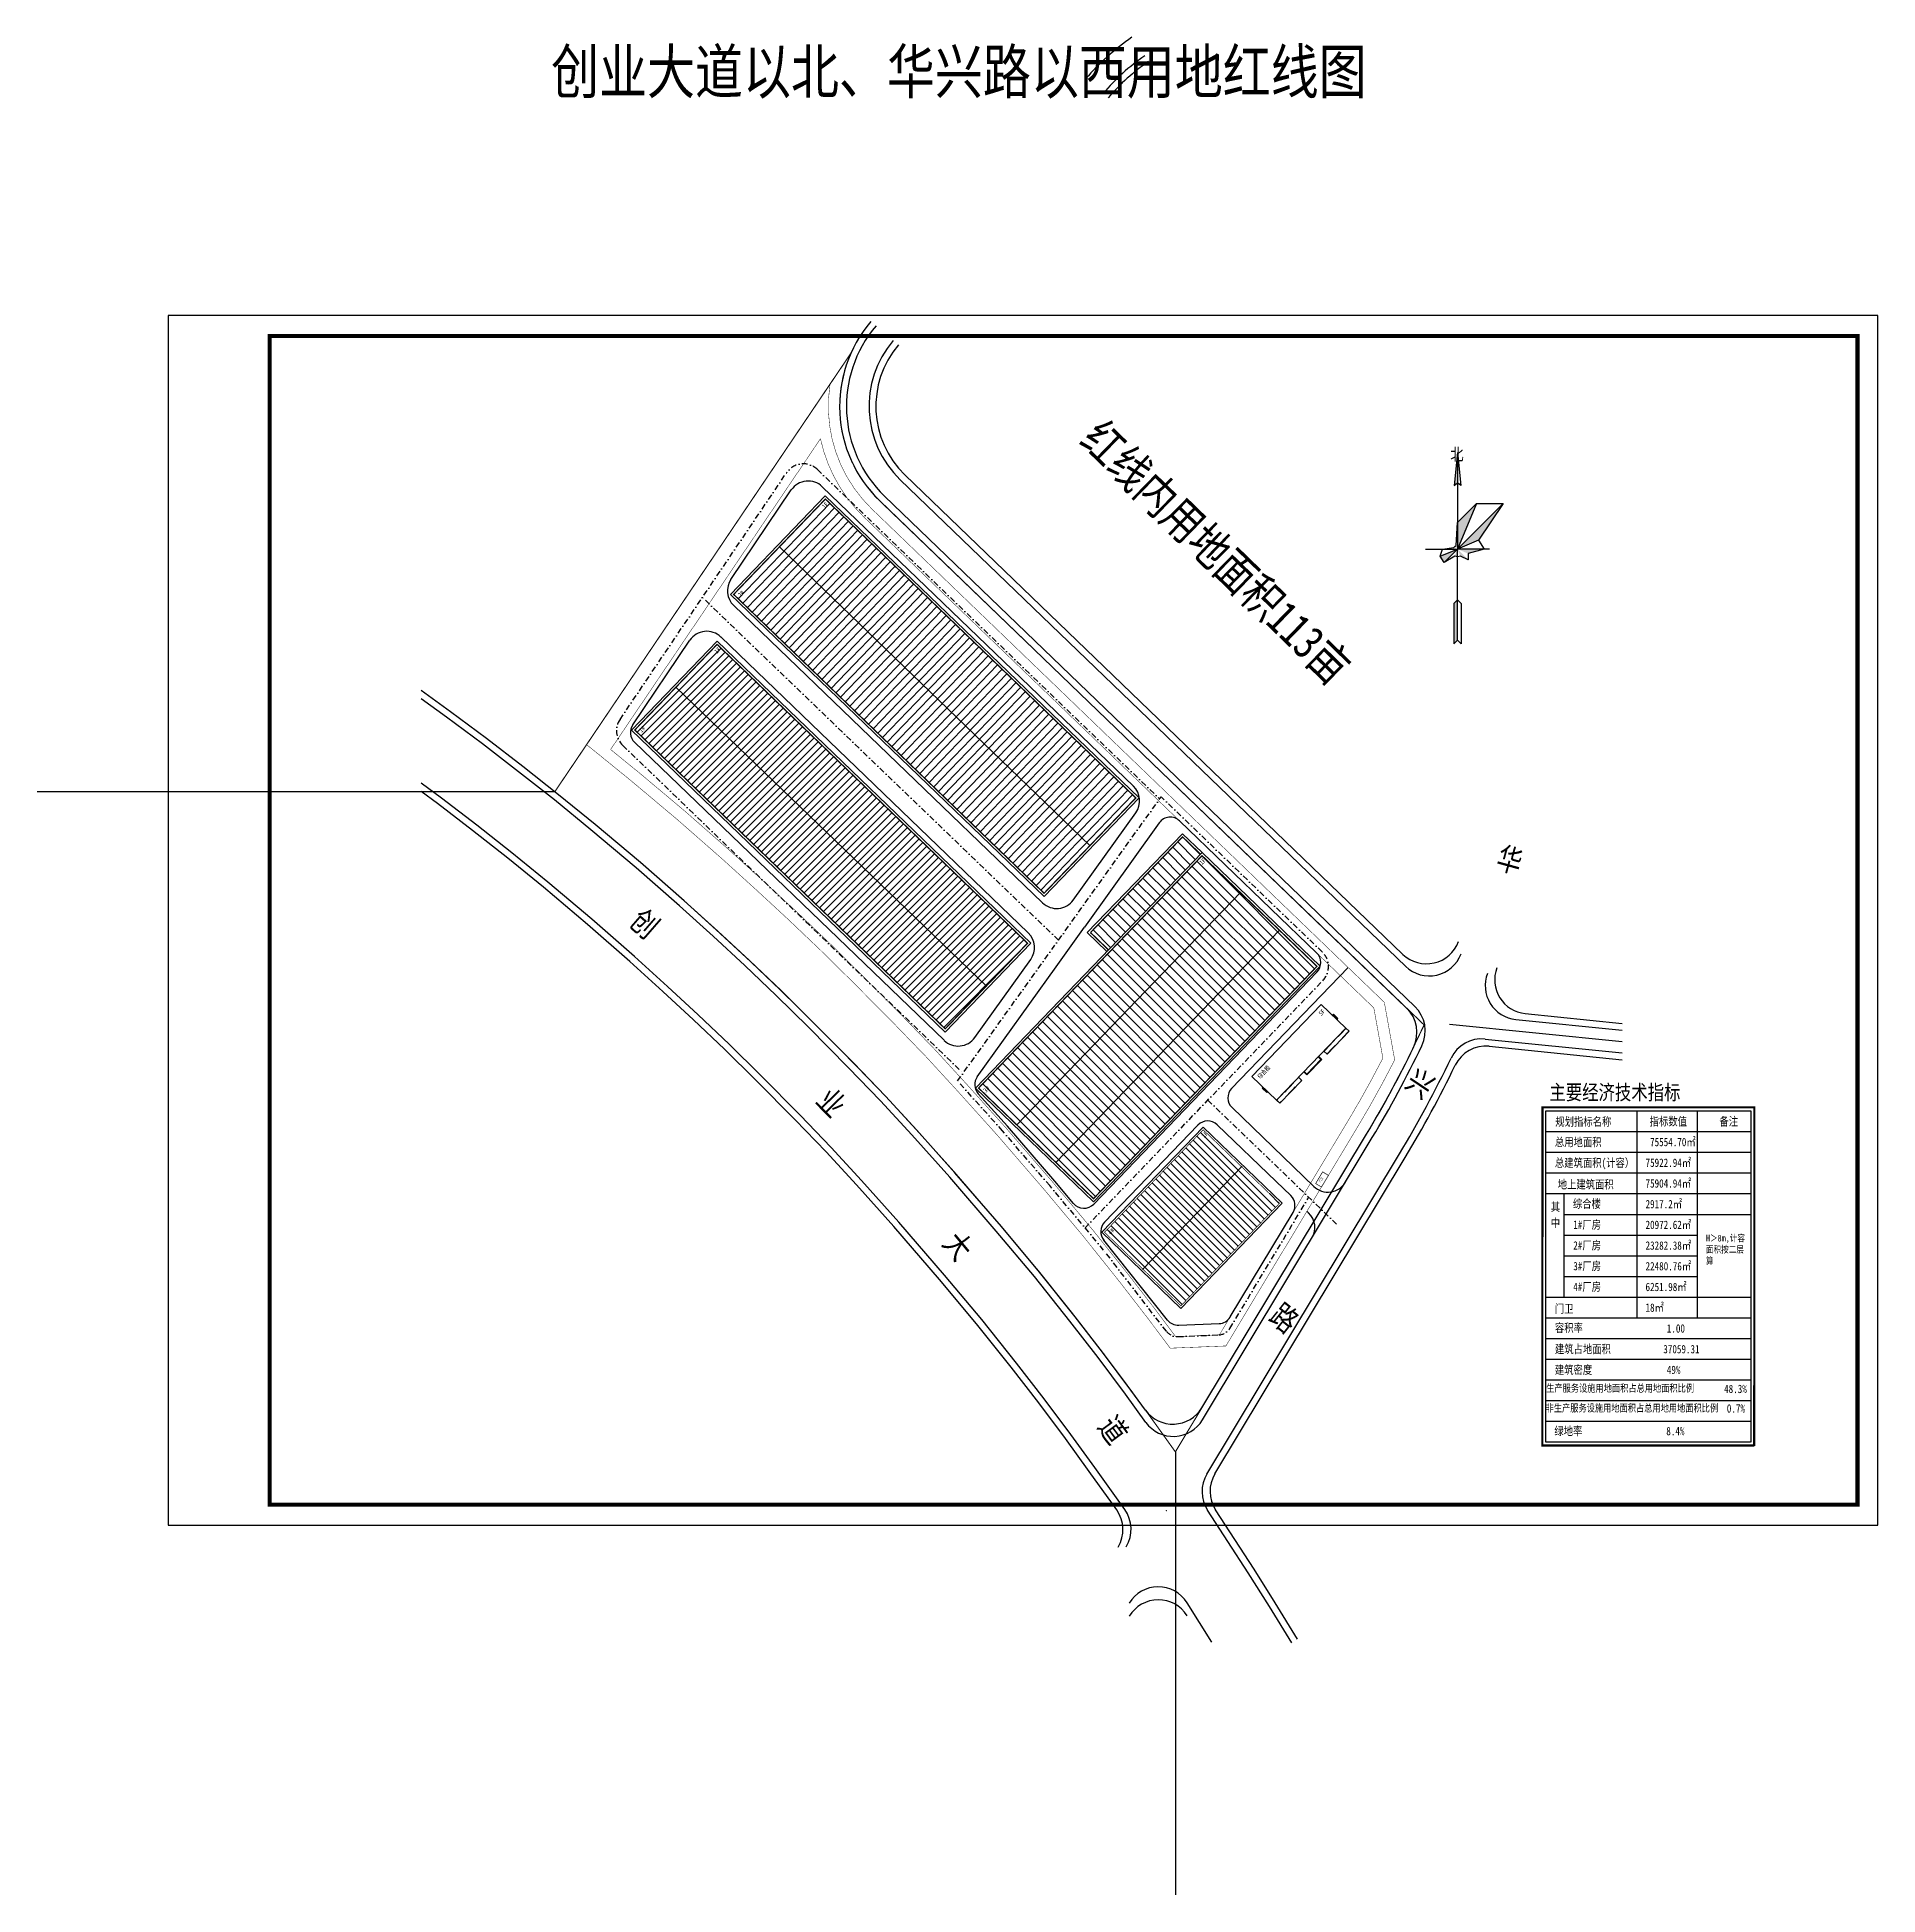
# Model space of a CAD drawing. Header units: inches. Extents: x -5 to 590600, y -6 to 3136597.
# Drawn here: x 585912 to 586726, y 3135776 to 3136597 of the extents above; entities that cross this region are included whole.
import ezdxf

# ---------------------------------------------------------------- set-up
doc = ezdxf.new("R2010")
doc.units = ezdxf.units.IN
doc.header["$LTSCALE"] = 1000
doc.header["$MEASUREMENT"] = 0
for name, pattern in [('DASHDOT', [25.4, 12.7, -6.35, 0, -6.35]), ('DASHDOT2', [0.5, 0.25, -0.125, 0, -0.125]), ('DASHED', [0.75, 0.5, -0.25]), ('DOT', [0.14, 0.07, -0.07])]:
    doc.linetypes.add(name, pattern=pattern)
for name, color, linetype in [('PUB_TITLE', 4, 'Continuous'), ('RD-中线', 1, 'DASHDOT'), ('RD-红线', 7, 'Continuous'), ('ROAD', 193, 'Continuous'), ('w-文字', 7, 'Continuous'), ('WALL', 2, 'Continuous'), ('台阶', 11, 'Continuous'), ('步道', 151, 'Continuous'), ('用地红线', 1, 'Continuous'), ('风玫瑰', 7, 'Continuous')]:
    doc.layers.add(name, color=color, linetype=linetype)
doc.layers.add('SX-SJLSD', color=11, linetype='Continuous', lineweight=0)
doc.styles.add('DIM_FONT', font='SIMPLEX.shx', dxfattribs={"width": 0.8})
doc.styles.add('DIMHT', font='SimSun.ttf', dxfattribs={"width": 0.8})
doc.styles.add('DIMST', font='SimSun.ttf', dxfattribs={"width": 0.8})
doc.styles.add('HZ', font='rs.shx', dxfattribs={"width": 0.8, "bigfont": 'hztxt.shx'})
doc.styles.add('黑体', font='simhei_0.ttf')
pattern_1 = [(135, (0, 0), (-2.2450640303, -2.2450640303), [])]

msp = doc.modelspace()

# ---------------------------------------------------------------- texts
at = {"style": '黑体', "width": 0.8}
for s, height, p in [('主要经济技术指标', 6.636, (586580.74, 3136127.06)), ('规划指标名称', 3.687, (586583.35, 3136115.54)), ('指标数值', 3.687, (586625.06, 3136115.65)), ('备注', 3.687, (586655.92, 3136115.65)), ('总用地面积', 3.687, (586583.17, 3136106.51)), (' 75554.70㎡', 3.687, (586623.24, 3136106.56)), ('总建筑面积(计容）', 3.687, (586583.17, 3136097.36)), ('75922.94㎡', 3.687, (586623.24, 3136097.42)), ('地上建筑面积', 3.687, (586584.4, 3136087.83)), ('75904.94㎡', 3.687, (586623.24, 3136088.27)), ('其', 3.69, (586581.34, 3136077.88)), ('综合楼', 3.687, (586591.12, 3136079.26)), ('2917.2㎡', 3.687, (586623.24, 3136079.12)), ('中', 3.69, (586581.34, 3136070.8)), ('1#厂房', 3.687, (586591.29, 3136070.02)), ('20972.62㎡', 3.687, (586623.24, 3136069.97)), ('2#厂房', 3.687, (586591.29, 3136060.87)), ('23282.38㎡', 3.687, (586623.24, 3136060.82)), ('3#厂房', 3.687, (586591.29, 3136051.72)), ('22480.76㎡', 3.687, (586623.24, 3136051.68)), ('4#厂房', 3.687, (586591.29, 3136042.57)), ('6251.98㎡', 3.687, (586623.24, 3136042.53)), ('门卫', 3.687, (586583.17, 3136032.88)), ('18㎡', 3.687, (586623.23, 3136033.38)), ('容积率', 3.687, (586583.17, 3136024.43)), ('1.00', 3.687, (586632.65, 3136024.17)), ('建筑占地面积', 3.687, (586583.17, 3136015.03)), ('37059.31', 3.687, (586631.09, 3136015.03)), ('建筑密度', 3.687, (586583.12, 3136005.88)), ('49%%%', 3.687, (586632.66, 3136005.88)), ('生产服务设施用地面积占总用地面积比例', 3.2442, (586579.31, 3135998)), ('48.3%%%', 3.687, (586657.99, 3135997.46)), ('非生产服务设施用地面积占总用地用地面积比例', 3.2442, (586579.06, 3135989.22)), ('0.7%%%', 3.687, (586659.19, 3135988.82)), ('绿地率', 3.687, (586582.93, 3135978.81)), ('8.4%%%', 3.687, (586632.42, 3135978.81))]:
    msp.add_text(s, height=height, rotation=359.99014, dxfattribs=at).set_placement(p)
at = {"linetype": 'Continuous', "insert": (586139.34, 3136591.23, 112.8), "char_height": 19.44, "width": 549.7426, "attachment_point": 1, "style": 'HZ'}
msp.add_mtext('{\\fSimSun|b0|i0|c134|p2;创业大道以北、华兴路以西用地红线图}', dxfattribs=at)
at = {"linetype": 'Continuous', "insert": (586382.95, 3136428.62), "char_height": 15, "width": 547.5734, "attachment_point": 1, "rotation": 315.79518, "style": 'HZ'}
msp.add_mtext('{\\fSimSun|b0|i0|c134|p2;红线内用地面积113亩}', dxfattribs=at)
at = {"color": 0, "linetype": 'Continuous', "attachment_point": 1, "style": 'DIMST'}
for s, insert, char_height, width, rotation in [('{\\C1;1F}', (586258.87, 3136389.55), 2, 19.0651, 46.10097), ('{\\C1;2#}', (586221.64, 3136350.52), 2, 19.0651, 46.10097), ('{\\C1;1F}', (586211.28, 3136325.51), 2, 19.0651, 46.10097), ('{\\C1;1#}', (586177.92, 3136290.61), 2, 19.0651, 46.10097), ('{\\C1;1F}', (586425.73, 3136232.15), 2, 19.0651, 46.10097), ('{\\C1;5F}', (586478.47, 3136165.47), 2, 19.0651, 46.10097), ('{\\C1;综合楼}', (586451.4, 3136137.6), 2, 19.0651, 46.10097), ('{\\C1;3#}', (586330.19, 3136131.52), 2, 19.0651, 46.10097), ('{\\C1;1F}', (586426.72, 3136111.4), 2, 19.0651, 46.10097), ('{\\C1;门卫}', (586478.75, 3136091.02), 1, 9.5325, 58.96463), ('{\\C1;4#}', (586385.38, 3136068.66), 2, 19.0651, 46.10097)]:
    msp.add_mtext(s, dxfattribs=dict(at, insert=insert, char_height=char_height, width=width, rotation=rotation))
at = {"color": 0, "linetype": 'Continuous', "insert": (586649.95, 3136067.44), "char_height": 3, "width": 17.8151, "attachment_point": 1, "style": 'DIMST'}
msp.add_mtext('H＞8m,计容面积按二层算', dxfattribs=at)
at = {"layer": 'w-文字', "style": 'DIMHT', "width": 0.8}
for s, rotation, p in [('华', 344.5858, (586556.62, 3136229.7)), ('创', 319.0082, (586173.33, 3136204.8)), ('兴', 326.18746, (586516.31, 3136133.11)), ('业', 314.38784, (586255.87, 3136126.25)), ('大', 309.61705, (586311.98, 3136063.5, 49.29)), ('路', 321.36402, (586456.15, 3136030.1)), ('道', 306.51467, (586380.62, 3135982.62))]:
    msp.add_text(s, height=10, rotation=rotation, dxfattribs=at).set_placement(p)

# ---------------------------------------------------------------- blocks, each defined once
blk = doc.blocks.new('A$C04711C29')
at = {"layer": '风玫瑰', "linetype": 'Continuous'}
for points in [[(21.8, 130.7), (19.5, 108.1), (21.8, 110)], [(21.8, 2.6), (19.4, 0), (19.4, 27.6), (21.8, 30.2)]]:
    blk.add_hatch(color=1, dxfattribs=at).paths.add_polyline_path(points)
h = blk.add_hatch(color=1, dxfattribs=at)
h.paths.add_polyline_path([(21.8, 82.8), (21.8, 64.7), (34.7, 95.8)])
h.paths.add_polyline_path([(36.2, 70.7), (52.9, 95.8), (21.8, 64.7)])
h.paths.add_polyline_path([(29, 61.7), (39.9, 64.7), (21.8, 64.7)])
h.paths.add_polyline_path([(21.8, 64.7), (23.8, 59.9), (29.2, 57.4)])
h.paths.add_polyline_path([(21.8, 64.7), (19.9, 59.9), (21.8, 59.5)])
h.paths.add_polyline_path([(21.8, 64.7), (9.9, 59.8), (12.7, 55.6)])
h.paths.add_polyline_path([(21.8, 64.7), (19.4, 65.7), (11.5, 64.7)])
h.paths.add_polyline_path([(20.8, 67.1), (20, 66.5), (21.8, 64.7)], flags=17)
for p, q in [((21.8, 130.7), (21.8, 64.7)), ((34.7, 95.8), (21.8, 64.7)), ((34.7, 95.8), (52.9, 95.8)), ((52.9, 95.8), (36.2, 70.7)), ((0, 64.7), (21.8, 64.7)), ((9.9, 59.8), (21.8, 64.7)), ((12.7, 55.6), (21.8, 64.7)), ((36.2, 70.7), (21.8, 64.7)), ((21.8, 2.6), (21.8, 64.7)), ((43.7, 64.7), (21.8, 64.7)), ((19.4, 27.6), (21.8, 30.2)), ((19.4, 27.6), (19.4, 0)), ((24.3, 27.6), (21.8, 30.2)), ((24.3, 27.6), (24.3, 0)), ((21.8, 2.6), (19.4, 0)), ((21.8, 2.6), (24.3, 0))]:
    blk.add_line(p, q, dxfattribs=at)
at = {"layer": '风玫瑰', "color": 1, "linetype": 'Continuous'}
blk.add_line((52.9, 95.8), (21.8, 64.7), dxfattribs=at)
at = {"layer": '风玫瑰', "linetype": 'Continuous'}
for points in [[(21.8, 130.7), (19.5, 108.1), (21.8, 110)], [(21.8, 130.7), (24.1, 108.1), (21.8, 110)]]:
    blk.add_lwpolyline(points, dxfattribs=at)
at = {"layer": '风玫瑰', "linetype": 'Continuous', "const_width": 0.431}
blk.add_lwpolyline([(21.8, 82.8), (34.7, 95.8), (52.9, 95.8), (36.2, 70.7), (39.9, 64.7), (29, 61.7), (29.2, 57.4), (23.8, 59.9), (21.8, 59.5), (19.9, 59.9), (12.7, 55.6), (9.9, 59.8), (11.5, 64.7), (19.4, 65.7), (20, 66.5), (20.8, 67.1), (21.8, 82.8)], dxfattribs=at)
at = {"layer": '风玫瑰', "linetype": 'Continuous'}
blk.add_lwpolyline([(34.7, 95.8), (52.9, 95.8), (36.2, 70.7), (39.9, 64.7), (29, 61.7), (29.2, 57.4), (23.8, 59.9), (21.8, 59.5), (19.9, 59.9), (12.7, 55.6), (9.9, 59.8), (11.5, 64.7), (19.4, 65.7), (20, 66.5), (20.8, 67.1), (21.8, 82.8)], close=True, dxfattribs=at)
at = {"layer": '风玫瑰', "color": 7, "linetype": 'Continuous', "insert": (16.9, 133.5), "char_height": 8.294, "attachment_point": 1, "style": 'DIM_FONT'}
blk.add_mtext('\\fSimplex|b0|i0|c134|p2;北', dxfattribs=at)
blk = doc.blocks.new('CF3')
at = {"linetype": 'Continuous'}
h = blk.add_hatch(dxfattribs=at)
h.set_pattern_fill('ANSI31', color=251, scale=2, angle=90, style=0)
h.set_pattern_definition(pattern_1)
h.paths.add_polyline_path([(590872.38, 3135970.22), (590880.3, 3135962.6), (590921.68, 3136005.6), (590913.76, 3136013.22)])
h = blk.add_hatch(dxfattribs=at)
h.set_pattern_fill('ANSI31', color=251, scale=2, angle=90, style=0)
h.set_pattern_definition(pattern_1)
h.paths.add_polyline_path([(590939.34, 3135988.61), (590922.4, 3136004.9), (590823.6, 3135902.22), (590840.53, 3135885.93)])
h.paths.add_polyline_path([(590956.63, 3135971.97), (590939.34, 3135988.61), (590840.53, 3135885.93), (590857.82, 3135869.29)])
h.paths.add_polyline_path([(590973.2, 3135956.02), (590956.63, 3135971.97), (590857.82, 3135869.29), (590874.4, 3135853.34)])
at = {"color": 4, "linetype": 'Continuous'}
for p, q in [((590939.34, 3135988.61), (590840.53, 3135885.93)), ((590956.63, 3135971.97), (590857.82, 3135869.29)), ((590871.66, 3135970.92), (590880.3, 3135962.6))]:
    blk.add_line(p, q, dxfattribs=at)
blk.add_lwpolyline([(590922.38, 3136006.32), (590913.73, 3136014.64), (590871.66, 3135970.92)], dxfattribs=at)
at = {"color": 4, "linetype": 'Continuous', "const_width": 0.6}
for points in [[(590921.68, 3136005.6), (590913.76, 3136013.22), (590873.07, 3135970.94)], [(590873.07, 3135970.94), (590881, 3135963.32)]]:
    blk.add_lwpolyline(points, dxfattribs=at)
at = {"color": 4, "linetype": 'Continuous'}
blk.add_lwpolyline([(590822.18, 3135902.2), (590922.38, 3136006.32), (590974.62, 3135956.05), (590874.42, 3135851.93)], close=True, dxfattribs=at)
at = {"color": 4, "linetype": 'Continuous', "const_width": 0.6}
blk.add_lwpolyline([(590823.6, 3135902.22), (590922.4, 3136004.9), (590973.2, 3135956.02), (590874.4, 3135853.34)], close=True, dxfattribs=at)
blk = doc.blocks.new('A$C2CA43077')
at = {"layer": 'WALL'}
blk.add_lwpolyline([(0, 16100), (44200, 16100), (44200, 900), (0, 900)], close=True, dxfattribs=at)
at = {"layer": '台阶'}
for p, q in [((0, 9200), (-600, 9200)), ((-600, 6400), (-600, 9200)), ((-300, 6700), (-300, 8900)), ((0, 8900), (-300, 8900)), ((44200, 9200), (44800, 9200)), ((44200, 8900), (44500, 8900)), ((44500, 6700), (44500, 8900)), ((44800, 6400), (44800, 9200)), ((0, 6400), (-600, 6400)), ((0, 6700), (-300, 6700)), ((0, 900), (0, -1000)), ((14050, 900), (14050, -1000)), ((17350, 900), (17350, -1000)), ((17650, 900), (17650, -700)), ((26550, 900), (26550, -700)), ((26850, 900), (26850, -1000)), ((30150, 900), (30150, -1000)), ((44200, 6700), (44500, 6700)), ((44200, 6400), (44800, 6400)), ((44200, 900), (44200, -1000)), ((14050, -1000), (0, -1000)), ((17350, -1000), (26850, -1000)), ((17650, -700), (26550, -700)), ((30150, -1000), (44200, -1000))]:
    blk.add_line(p, q, dxfattribs=at)
at = {"layer": '台阶', "color": 4, "linetype": 'DOT'}
for points in [[(40, -960), (14010, -960), (14010, 860), (40, 860)], [(30190, -960), (44160, -960), (44160, 860), (30190, 860)]]:
    blk.add_lwpolyline(points, close=True, dxfattribs=at)
blk = doc.blocks.new('1')
at = {"linetype": 'Continuous'}
h = blk.add_hatch(dxfattribs=at)
h.set_pattern_fill('ANSI31', color=251, scale=1.8, angle=45, style=0)
h.set_pattern_definition([(90, (0, 0), (-2.8575, 7e-16), [])])
h.paths.add_polyline_path([(588838.49, 3136646.08), (588838.49, 3136675.32), (588648.01, 3136675.32), (588648.01, 3136646.08)])
h.paths.add_polyline_path([(588838.49, 3136675.32), (588838.49, 3136704.56), (588648.01, 3136704.56), (588648.01, 3136675.32)])
at = {"color": 4, "linetype": 'Continuous'}
blk.add_lwpolyline([(588647.01, 3136705.56), (588839.49, 3136705.56), (588839.49, 3136645.08), (588647.01, 3136645.08)], close=True, dxfattribs=at)
at = {"color": 4, "linetype": 'Continuous', "const_width": 0.6}
blk.add_lwpolyline([(588648.01, 3136704.56), (588838.49, 3136704.56), (588838.49, 3136646.08), (588648.01, 3136646.08)], close=True, dxfattribs=at)
at = {"color": 4, "linetype": 'Continuous'}
blk.add_lwpolyline([(588648.01, 3136675.32), (588838.49, 3136675.32)], dxfattribs=at)
blk = doc.blocks.new('2')
at = {"linetype": 'Continuous'}
h = blk.add_hatch(dxfattribs=at)
h.set_pattern_fill('ANSI31', color=251, scale=1.5, style=0)
h.set_pattern_definition([(45, (0, 0), (-1.6837980227, 1.6837980227), [])])
h.paths.add_polyline_path([(588627.33, 3136313.66), (588609.14, 3136294.76), (588746.39, 3136162.68), (588764.58, 3136181.59)])
h.paths.add_polyline_path([(588645.53, 3136332.57), (588627.33, 3136313.66), (588764.58, 3136181.59), (588782.78, 3136200.5)])
at = {"color": 4, "linetype": 'Continuous'}
blk.add_lwpolyline([(588645.5, 3136333.99), (588784.19, 3136200.52), (588746.42, 3136161.27), (588607.72, 3136294.73)], close=True, dxfattribs=at)
at = {"color": 4, "linetype": 'Continuous', "const_width": 0.6}
blk.add_lwpolyline([(588645.53, 3136332.57), (588782.78, 3136200.5), (588746.39, 3136162.68), (588609.14, 3136294.76)], close=True, dxfattribs=at)
at = {"color": 4, "linetype": 'Continuous'}
blk.add_lwpolyline([(588764.58, 3136181.59), (588627.33, 3136313.66)], dxfattribs=at)

# ---------------------------------------------------------------- hatches: boundary and pattern name
at = {"linetype": 'Continuous'}
h = msp.add_hatch(dxfattribs=at)
h.set_pattern_fill('ANSI31', color=251, scale=1.5, angle=90, style=0)
h.set_pattern_definition([(135, (-2432.8733, 0), (-1.6837980227, -1.6837980227), [])])
h.paths.add_polyline_path([(586444.62, 3136097.48), (586427.63, 3136113.83), (586384.03, 3136068.53), (586401.02, 3136052.17)])
h.paths.add_polyline_path([(586461.41, 3136081.33), (586444.62, 3136097.48), (586401.02, 3136052.17), (586417.81, 3136036.02)])

# ---------------------------------------------------------------- linework, layer by layer
at = {"color": 3}
for p, q in [((586579.23, 3136122.18), (586669.74, 3136122.18)), ((586579.23, 3136113.03), (586669.74, 3136113.03)), ((586579.23, 3136103.88), (586669.74, 3136103.88)), ((586579.23, 3136094.74), (586669.74, 3136094.74)), ((586587.32, 3136094.74), (586669.74, 3136094.74)), ((586579.23, 3136085.59), (586669.74, 3136085.59)), ((586579.23, 3136085.59), (586669.74, 3136085.59)), ((586587.32, 3136039.85), (586587.32, 3136085.59)), ((586608.85, 3136085.59), (586669.74, 3136085.59)), ((586608.85, 3136085.59), (586669.74, 3136085.59)), ((586608.85, 3136085.59), (586669.74, 3136085.59)), ((586608.85, 3136085.59), (586669.74, 3136085.59)), ((586608.85, 3136085.59), (586669.74, 3136085.59)), ((586608.85, 3136085.59), (586669.74, 3136085.59)), ((586608.85, 3136085.59), (586669.74, 3136085.59)), ((586608.85, 3136085.59), (586669.74, 3136085.59)), ((586608.85, 3136085.59), (586669.74, 3136085.59)), ((586608.85, 3136085.59), (586669.74, 3136085.59)), ((586608.85, 3136085.59), (586669.74, 3136085.59)), ((586608.85, 3136085.59), (586669.74, 3136085.59)), ((586608.85, 3136085.59), (586669.74, 3136085.59)), ((586608.85, 3136085.59), (586669.74, 3136085.59)), ((586608.85, 3136085.59), (586669.74, 3136085.59)), ((586608.85, 3136085.59), (586669.74, 3136085.59)), ((586608.85, 3136085.59), (586669.74, 3136085.59)), ((586608.85, 3136085.59), (586669.74, 3136085.59)), ((586587.32, 3136076.44), (586669.81, 3136076.44)), ((586587.36, 3136076.44), (586669.82, 3136076.44)), ((586587.32, 3136067.29), (586646.03, 3136067.29)), ((586587.32, 3136067.29), (586646.03, 3136067.29)), ((586587.32, 3136067.29), (586646.03, 3136067.29)), ((586587.32, 3136058.14), (586646.03, 3136058.14)), ((586587.32, 3136049), (586646.03, 3136049)), ((586579.23, 3136039.85), (586669.77, 3136039.85)), ((586587.32, 3136039.85), (586669.81, 3136039.85)), ((586587.32, 3136039.85), (586669.74, 3136039.85)), ((586587.32, 3136039.85), (586669.74, 3136039.85)), ((586587.32, 3136039.85), (586669.77, 3136039.85)), ((586587.32, 3136039.85), (586669.78, 3136039.85)), ((586608.85, 3136039.85), (586669.77, 3136039.85)), ((586608.85, 3136039.85), (586669.77, 3136039.85)), ((586608.85, 3136039.85), (586669.77, 3136039.85)), ((586608.85, 3136039.85), (586669.77, 3136039.85)), ((586579.23, 3136030.7), (586669.77, 3136030.7)), ((586579.23, 3136030.7), (586669.77, 3136030.7)), ((586587.32, 3136030.7), (586669.77, 3136030.7)), ((586595.4, 3136030.7), (586669.77, 3136030.7)), ((586595.4, 3136030.7), (586669.77, 3136030.7)), ((586608.85, 3136030.7), (586669.77, 3136030.7)), ((586608.85, 3136030.7), (586669.77, 3136030.7)), ((586579.23, 3136021.55), (586669.77, 3136021.55)), ((586579.23, 3136012.4), (586669.76, 3136012.4)), ((586579.23, 3136012.4), (586669.76, 3136012.4)), ((586579.23, 3136012.4), (586669.76, 3136012.4)), ((586579.21, 3136003.25), (586669.76, 3136003.25)), ((586579.23, 3136003.25), (586669.76, 3136003.25)), ((586579.28, 3136003.25), (586669.76, 3136003.25)), ((586579.17, 3135994.11), (586669.75, 3135994.11)), ((586579.17, 3135984.96), (586669.75, 3135984.96)), ((586579.17, 3135984.96), (586669.75, 3135984.96)), ((586587.25, 3135984.96), (586669.75, 3135984.96)), ((586595.34, 3135984.96), (586669.75, 3135984.96))]:
    msp.add_line(p, q, dxfattribs=at)
msp.add_line((586587.31, 3136085.59), (586587.31, 3136085.59))
at = {"color": 1, "linetype": 'DASHDOT2', "ltscale": 0.01, "const_width": 0.5, "flags": 128}
msp.add_lwpolyline([(586140.98, 3136263.23), (586142.66, 3136261.91), (586158.86, 3136248.74), (586178.9, 3136231.92), (586198.13, 3136215.07), (586213.02, 3136201.54), (586226.99, 3136188.65), (586241, 3136175.3), (586255.23, 3136161.27), (586272.98, 3136143.36), (586287.19, 3136128.69), (586301.01, 3136113.63), (586317.91, 3136094.84), (586338.48, 3136071), (586355.34, 3136050.88), (586371.12, 3136031.1), (586383.61, 3136014.93), (586395.72, 3135998.73), (586406.52, 3135983.85), (586415.36, 3135971.46), (586499.87, 3136111.91, 0.027853), (586525.35, 3136160.15), (586284.7, 3136391.72, -0.315308), (586271.89, 3136457.01), (586140.98, 3136263.23)], format="xyb", dxfattribs=at)
at = {"color": 1, "linetype": 'Continuous', "const_width": 2, "flags": 128}
for points in [[(586300.31, 3136376.7), (586300.31, 3136376.7), (586300.31, 3136376.7), (586300.31, 3136376.7)], [(586168.73, 3136239.96), (586168.73, 3136239.96), (586168.73, 3136239.96), (586168.73, 3136239.96), (586168.73, 3136239.96), (586168.73, 3136239.96), (586168.73, 3136239.96), (586168.73, 3136239.96), (586168.73, 3136239.96), (586168.73, 3136239.96), (586168.73, 3136239.96), (586168.73, 3136239.96), (586168.73, 3136239.96)]]:
    msp.add_lwpolyline(points, close=True, dxfattribs=at)
at = {"color": 0, "linetype": 'Continuous'}
for points in [[(586140.98, 3136263.23), (585912.09, 3136263.23)], [(586415.36, 3135971.46), (586415.36, 3135775.68)]]:
    msp.add_lwpolyline(points, dxfattribs=at)
at = {"color": 3, "const_width": 0.922}
msp.add_lwpolyline([(586671.28, 3135974.27), (586577.63, 3135974.27), (586577.69, 3136123.72), (586671.35, 3136123.72), (586671.28, 3135974.09)], dxfattribs=at)
at = {"color": 4}
msp.add_lwpolyline([(586382.9, 3136068.5), (586427.6, 3136114.97), (586462.54, 3136081.35), (586417.83, 3136034.89)], close=True, dxfattribs=at)
at = {"color": 3}
for points in [[(586669.68, 3135975.81), (586579.16, 3135975.81), (586579.23, 3136122.18), (586669.81, 3136122.18), (586669.75, 3135975.81)], [(586619.4, 3136122.18), (586619.4, 3136030.7)], [(586646.03, 3136122.18), (586646.03, 3136030.7)]]:
    msp.add_lwpolyline(points, dxfattribs=at)
at = {"color": 4, "const_width": 0.3}
msp.add_lwpolyline([(586384.03, 3136068.53), (586427.63, 3136113.83), (586461.41, 3136081.33), (586417.81, 3136036.02)], close=True, dxfattribs=at)
at = {"color": 4, "linetype": 'Continuous'}
msp.add_lwpolyline([(586400.89, 3136052.02), (586444.89, 3136097.75)], dxfattribs=at)
at = {"color": 0, "linetype": 'Continuous', "const_width": 0.3}
msp.add_lwpolyline([(586477.39, 3136090.06), (586480.48, 3136095.2), (586483.05, 3136093.66), (586479.96, 3136088.52)], close=True, dxfattribs=at)
at = {"layer": 'PUB_TITLE', "color": 0, "linetype": 'Continuous'}
msp.add_lwpolyline([(585969.96, 3135939.07), (586725.96, 3135939.07), (586725.96, 3136473.67), (585969.96, 3136473.67)], close=True, dxfattribs=at)
msp.add_lwpolyline([(585969.96, 3135939.07), (586725.96, 3135939.07), (586725.96, 3136473.67), (585969.96, 3136473.67)], close=True, dxfattribs=at)
at = {"layer": 'PUB_TITLE', "color": 0, "linetype": 'Continuous', "const_width": 1.8}
msp.add_lwpolyline([(586014.96, 3135948.07), (586716.96, 3135948.07), (586716.96, 3136464.67), (586014.96, 3136464.67)], close=True, dxfattribs=at)
msp.add_lwpolyline([(586014.96, 3135948.07), (586716.96, 3135948.07), (586716.96, 3136464.67), (586014.96, 3136464.67)], close=True, dxfattribs=at)
at = {"layer": 'RD-中线', "linetype": 'DASHDOT2', "ltscale": 0.01}
for p, q in [((586169.82, 3136295.21), (586243.44, 3136404.17)), ((586257.14, 3136405.62), (586408.41, 3136260.05)), ((586363.68, 3136197.65), (586206.26, 3136349.14)), ((586171.04, 3136283.68), (586321.55, 3136138.85)), ((586319.08, 3136135.4), (586409.06, 3136260.96)), ((586480.27, 3136192.43), (586409.06, 3136260.96)), ((586375.43, 3136070.5), (586480.52, 3136179.7)), ((586338.92, 3136113.36), (586319.08, 3136135.4)), ((586429.74, 3136126.93), (586487.27, 3136071.57)), ((586359.81, 3136089.13), (586338.92, 3136113.36)), ((586383.65, 3136060.68), (586359.81, 3136089.13)), ((586439.46, 3136026.06), (586474.33, 3136084.02)), ((586411.4, 3136024.75), (586383.65, 3136060.68)), ((586416.39, 3136022.42), (586434.56, 3136023.16))]:
    msp.add_line(p, q, dxfattribs=at)
at = {"layer": 'RD-中线', "linetype": 'ByBlock', "ltscale": 0.5}
msp.add_lwpolyline([(586536.5, 3136160.52), (586612.92, 3136152.8)], dxfattribs=at)
at = {"layer": 'RD-中线', "linetype": 'DASHDOT2', "ltscale": 0.01}
for centre, radius, start, end in [((586250.89, 3136399.14), 9, 46.10097, 145.95893), ((586177.28, 3136290.17), 9, 145.95893, 226.10097), ((586474.03, 3136185.94), 9, 316.10097, 46.10097), ((586416.15, 3136028.42), 6, 217.68012, 272.32508), ((586434.32, 3136029.16), 6, 272.32508, 328.96463)]:
    msp.add_arc(centre, radius, start, end, dxfattribs=at)
at = {"layer": 'ROAD'}
for p, q in [((586218.86, 3136357.07), (586245.55, 3136396.59)), ((586259.25, 3136398.03), (586396.8, 3136265.67)), ((586521.23, 3136168.27), (586286.78, 3136393.88)), ((586517.22, 3136186.01), (586293.72, 3136401.09)), ((586356.67, 3136214.11), (586220.08, 3136345.55)), ((586175.41, 3136292.76), (586200.68, 3136330.16)), ((586350.31, 3136200.8), (586214.38, 3136331.61)), ((586093.07, 3136296.13), (586081.93, 3136304.23)), ((586093.07, 3136296.13), (586081.93, 3136304.23)), ((586108.94, 3136284.39), (586093.07, 3136296.13)), ((586124.93, 3136272.07), (586108.94, 3136284.39)), ((586176.22, 3136285.08), (586313.12, 3136153.35)), ((586140.78, 3136259.57), (586124.93, 3136272.07)), ((586090.87, 3136260.44), (586081.93, 3136267.05)), ((586090.87, 3136260.44), (586081.93, 3136267.05)), ((586106.49, 3136248.41), (586090.87, 3136260.44)), ((586156.95, 3136246.42), (586140.78, 3136259.57)), ((586122.03, 3136236.16), (586106.49, 3136248.41)), ((586176.95, 3136229.64), (586156.95, 3136246.42)), ((586370.22, 3136215.36), (586397.88, 3136253.94)), ((586408.21, 3136249.48), (586375.19, 3136203.4)), ((586477.81, 3136192.03), (586417.25, 3136250.3)), ((586137.85, 3136223.29), (586122.03, 3136236.16)), ((586196.13, 3136212.83), (586176.95, 3136229.64)), ((586157.42, 3136206.87), (586137.85, 3136223.29)), ((586176.16, 3136190.44), (586157.42, 3136206.87)), ((586211, 3136199.33), (586196.13, 3136212.83)), ((586224.94, 3136186.46), (586211, 3136199.33)), ((586362.59, 3136185.82), (586375.19, 3136203.4)), ((586190.74, 3136177.2), (586176.16, 3136190.44)), ((586326.67, 3136154.59), (586351.39, 3136189.07)), ((586238.91, 3136173.14), (586224.94, 3136186.46)), ((586327.79, 3136137.26), (586362.59, 3136185.82)), ((586379.25, 3136080.95), (586477.97, 3136183.54)), ((586440.25, 3136132.09), (586491.72, 3136185.57)), ((586204.41, 3136164.58), (586190.74, 3136177.2)), ((586253.11, 3136159.14), (586238.91, 3136173.14)), ((586218.03, 3136151.6), (586204.41, 3136164.58)), ((586270.84, 3136141.26), (586253.11, 3136159.14)), ((586565.85, 3136162.58), (586612.92, 3136157.83)), ((586231.93, 3136137.9), (586218.03, 3136151.6)), ((586552.27, 3136153.9), (586612.92, 3136147.78)), ((586285.01, 3136126.63), (586270.84, 3136141.26)), ((586249.41, 3136120.27), (586231.93, 3136137.9)), ((586298.79, 3136111.61), (586285.01, 3136126.63)), ((586341.17, 3136115.34), (586328.2, 3136129.75)), ((586440.41, 3136123.6), (586476.61, 3136088.77)), ((586263.17, 3136106.05), (586249.41, 3136120.27)), ((586362.1, 3136091.08), (586341.17, 3136115.34)), ((586384.05, 3136072.96), (586425.35, 3136115.89)), ((586433.84, 3136116.05), (586459.96, 3136090.91)), ((586315.66, 3136092.86), (586298.79, 3136111.61)), ((586427.35, 3135985.56), (586502.44, 3136110.37)), ((586276.58, 3136091.43), (586263.17, 3136106.05)), ((586429.31, 3135961.67), (586514.44, 3136103.15)), ((586293.15, 3136073.03), (586276.58, 3136091.43)), ((586336.19, 3136069.05), (586315.66, 3136092.86)), ((586370.32, 3136081.26), (586362.1, 3136091.08)), ((586466.4, 3136084.72), (586459.96, 3136090.91)), ((586439.56, 3136031.07), (586467.38, 3136077.3)), ((586474.28, 3136077.13), (586473.54, 3136077.85)), ((586313.34, 3136049.62), (586293.15, 3136073.03)), ((586353.01, 3136048.98), (586336.19, 3136069.05)), ((586411.9, 3136029.7), (586383.68, 3136065.06)), ((586329.79, 3136029.99), (586313.34, 3136049.62)), ((586368.76, 3136029.24), (586353.01, 3136048.98)), ((586345.17, 3136010.72), (586329.79, 3136029.99)), ((586381.22, 3136013.12), (586368.76, 3136029.24)), ((586416.83, 3136027.45), (586434.66, 3136028.17)), ((586357.33, 3135994.96), (586345.17, 3136010.72)), ((586393.3, 3135996.95), (586381.22, 3136013.12)), ((586369.15, 3135979.16), (586357.33, 3135994.96)), ((586402.35, 3135984.48), (586393.3, 3135996.95)), ((586379.73, 3135964.58), (586369.15, 3135979.16)), ((586393, 3135945.98), (586379.73, 3135964.58)), ((586447.62, 3135918.04), (586429.59, 3135945.76)), ((586456.91, 3135903.19), (586447.62, 3135918.04)), ((586431.41, 3135887.39), (586420.52, 3135904.79)), ((586466.79, 3135887.07), (586456.91, 3135903.19))]:
    msp.add_line(p, q, dxfattribs=at)
for centre, radius, start, end in [((586455.79, 3136510.31), 105, 124.61886, 139.64394), ((586455.79, 3136510.31), 95, 124.61886, 139.64394), ((586324.92, 3136433.51), 55, 139.64394, 226.10097), ((586324.92, 3136433.51), 45, 139.64394, 226.10097), ((586253.01, 3136391.55), 9, 46.10097, 145.95893), ((586226.32, 3136352.04), 9, 145.95893, 226.10097), ((586208.14, 3136325.12), 9, 46.10097, 145.95893), ((586180.39, 3136289.4), 6, 145.95893, 226.10097), ((586390.56, 3136259.19), 9, 324.37182, 46.10097), ((586413.09, 3136245.98), 6, 46.10097, 144.37182), ((586362.91, 3136220.6), 9, 226.10097, 324.37182), ((586344.07, 3136194.31), 9, 324.37182, 46.10097), ((586473.65, 3136187.7), 6, 316.10097, 46.10097), ((586527.62, 3136196.82), 15, 226.10097, 339.45852), ((586567.36, 3136177.51), 15, 159.00398, 264.2325), ((586510.83, 3136157.47), 15, 334.32817, 46.10097), ((586319.36, 3136159.83), 9, 226.10097, 324.37182), ((586080.02, 3136364.54), 493, 328.96463, 334.32817), ((586550.77, 3136138.98), 15, 84.2325, 154.3984), ((586080.02, 3136364.54), 507, 328.96463, 334.3984), ((586332.66, 3136133.76), 6, 144.37182, 221.99028), ((586444.57, 3136127.93), 6, 136.10097, 226.10097), ((586429.68, 3136111.73), 6, 46.10097, 136.10097), ((586482.85, 3136095.26), 9, 226.10097, 328.96463), ((586462.24, 3136080.4), 6, 328.96463, 46.10097), ((586374.92, 3136085.11), 6, 219.95934, 316.10097), ((586468.04, 3136070.65), 9, 328.96463, 46.10097), ((586388.37, 3136068.8), 6, 136.10097, 218.59059), ((586416.59, 3136033.44), 6, 218.59059, 272.32508), ((586434.42, 3136034.16), 6, 272.32508, 328.96463), ((586414.49, 3135993.29), 15, 215.97572, 328.96463), ((586442.16, 3135953.94), 15, 148.96463, 213.03666), ((586380.78, 3135937.27), 15, 328.96463, 35.49921), ((586407.8, 3135896.83), 15, 32.03836, 148.96463)]:
    msp.add_arc(centre, radius, start, end, dxfattribs=at)
at = {"layer": 'SX-SJLSD'}
msp.add_point((586411.41, 3135945.5, 102.99), dxfattribs=at)
at = {"layer": '步道', "ltscale": 10}
for p, q in [((586516, 3136191.35), (586295.8, 3136403.25)), ((586517.59, 3136167.62), (586284.7, 3136391.72)), ((586094.84, 3136298.55), (586081.93, 3136307.94)), ((586094.84, 3136298.55), (586081.93, 3136307.94)), ((586110.75, 3136286.78), (586094.84, 3136298.55)), ((586126.78, 3136274.44), (586110.75, 3136286.78)), ((586142.66, 3136261.91), (586126.78, 3136274.44)), ((586089.06, 3136258.04), (586081.93, 3136263.32)), ((586089.06, 3136258.04), (586081.93, 3136263.32)), ((586104.65, 3136246.04), (586089.06, 3136258.04)), ((586158.86, 3136248.74), (586142.66, 3136261.91)), ((586120.15, 3136233.81), (586104.65, 3136246.04)), ((586178.9, 3136231.92), (586158.86, 3136248.74)), ((586135.94, 3136220.98), (586120.15, 3136233.81)), ((586198.13, 3136215.07), (586178.9, 3136231.92)), ((586155.46, 3136204.59), (586135.94, 3136220.98)), ((586213.02, 3136201.54), (586198.13, 3136215.07)), ((586174.16, 3136188.2), (586155.46, 3136204.59)), ((586226.99, 3136188.65), (586213.02, 3136201.54)), ((586241, 3136175.3), (586226.99, 3136188.65)), ((586188.71, 3136174.99), (586174.16, 3136188.2)), ((586202.36, 3136162.39), (586188.71, 3136174.99)), ((586255.23, 3136161.27), (586241, 3136175.3)), ((586570.04, 3136165.18), (586612.92, 3136160.85)), ((586215.94, 3136149.45), (586202.36, 3136162.39)), ((586272.98, 3136143.36), (586255.23, 3136161.27)), ((586229.81, 3136135.77), (586215.94, 3136149.45)), ((586554.06, 3136150.71), (586612.92, 3136144.76)), ((586287.19, 3136128.69), (586272.98, 3136143.36)), ((586247.27, 3136118.17), (586229.81, 3136135.77)), ((586301.01, 3136113.63), (586287.19, 3136128.69)), ((586260.99, 3136104), (586247.27, 3136118.17)), ((586317.91, 3136094.84), (586301.01, 3136113.63)), ((586427.11, 3135990.99), (586499.87, 3136111.91)), ((586274.36, 3136089.42), (586260.99, 3136104)), ((586432.85, 3135961.73), (586517.01, 3136101.6)), ((586338.48, 3136071), (586317.91, 3136094.84)), ((586290.9, 3136071.04), (586274.36, 3136089.42)), ((586311.05, 3136047.68), (586290.9, 3136071.04)), ((586355.34, 3136050.88), (586338.48, 3136071)), ((586371.12, 3136031.1), (586355.34, 3136050.88)), ((586327.47, 3136028.09), (586311.05, 3136047.68)), ((586342.81, 3136008.86), (586327.47, 3136028.09)), ((586383.61, 3136014.93), (586371.12, 3136031.1)), ((586354.94, 3135993.15), (586342.81, 3136008.86)), ((586395.72, 3135998.73), (586383.61, 3136014.93)), ((586366.73, 3135977.38), (586354.94, 3135993.15)), ((586402.12, 3135989.91), (586395.72, 3135998.73)), ((586377.3, 3135962.83), (586366.73, 3135977.38)), ((586389.41, 3135945.84), (586377.3, 3135962.83)), ((586450.15, 3135919.65), (586433.13, 3135945.82)), ((586459.46, 3135904.77), (586450.15, 3135919.65)), ((586469.36, 3135888.62), (586459.46, 3135904.77))]:
    msp.add_line(p, q, dxfattribs=at)
for centre, radius, start, end in [((586455.79, 3136510.31), 92, 124.61886, 139.64394), ((586324.92, 3136433.51), 58, 139.64394, 226.10097), ((586324.92, 3136433.51), 42, 139.64394, 226.10097), ((586526.4, 3136202.16), 15, 226.10097, 340.01013), ((586571.55, 3136180.1), 15, 159.432, 264.2325), ((586507.18, 3136156.81), 15, 334.06655, 46.10097), ((586080.02, 3136364.54), 490, 328.96463, 334.06655), ((586552.56, 3136135.78), 15, 84.2325, 154.16827), ((586080.02, 3136364.54), 510, 328.96463, 334.16827), ((586414.26, 3135998.72), 15, 215.97572, 328.96463), ((586445.7, 3135954), 15, 148.96463, 213.03666), ((586377.2, 3135937.13), 15, 328.96463, 35.49921), ((586407.85, 3135891.1), 15, 32.03836, 148.96463)]:
    msp.add_arc(centre, radius, start, end, dxfattribs=at)
at = {"layer": '用地红线', "color": 6, "linetype": 'DASHED', "ltscale": 0.01, "const_width": 0.2, "flags": 128}
msp.add_lwpolyline([(586155.02, 3136284.01), (586262.7, 3136443.41, 0.245322), (586281.23, 3136388.12), (586507.75, 3136170.15), (586512.33, 3136144.69, -0.017804), (586495.59, 3136114.49), (586437.7, 3136018.28), (586413.06, 3136017.28), (586403.51, 3136030.06), (586390.79, 3136046.53), (586374.69, 3136066.7), (586357.53, 3136087.19), (586336.67, 3136111.37), (586319.51, 3136130.44), (586305.39, 3136145.83), (586290.84, 3136160.86), (586272.88, 3136178.97), (586258.4, 3136193.25), (586244.09, 3136206.88), (586229.91, 3136219.98), (586214.77, 3136233.72), (586195.18, 3136250.89), (586174.79, 3136268.01), (586158.28, 3136281.43), (586155.02, 3136284.01)], format="xyb", dxfattribs=at)
at = {"layer": '用地红线', "color": 5, "linetype": 'DASHED', "ltscale": 0.01, "const_width": 0.2, "flags": 128}
msp.add_lwpolyline([(586165.65, 3136281.88), (586177.97, 3136271.87), (586198.44, 3136254.69), (586218.1, 3136237.45), (586233.28, 3136223.67), (586247.51, 3136210.53), (586261.88, 3136196.84), (586276.41, 3136182.51), (586294.41, 3136164.36), (586309.03, 3136149.26), (586323.21, 3136133.8), (586340.42, 3136114.68), (586361.34, 3136090.43), (586378.56, 3136069.87), (586394.72, 3136049.62), (586407.49, 3136033.08), (586415.49, 3136022.39), (586434.8, 3136023.17), (586491.3, 3136117.07, 0.016931), (586507.11, 3136145.47), (586503.11, 3136167.67), (586277.77, 3136384.52, -0.14934), (586258.44, 3136419.23), (586165.65, 3136281.88)], format="xyb", dxfattribs=at)

# ---------------------------------------------------------------- block references
at = {"color": 0, "linetype": 'Continuous', "rotation": 316.1009673928124}
msp.add_blockref('1', (-2012855.77, 1284362.33), dxfattribs=at)
at = {"color": 0, "linetype": 'Continuous'}
for name, p in [('2', (-2432.79, -4.24)), ('CF3', (-4495.24, 230.03))]:
    msp.add_blockref(name, p, dxfattribs=at)
at = {"layer": 'RD-红线', "xscale": 0.6480000000447035, "yscale": 0.6480000006267801, "zscale": 0.6479999999999961}
msp.add_blockref('A$C04711C29', (586525.97, 3136328.53), dxfattribs=at)
at = {"layer": 'WALL', "xscale": 0.001000000055622889, "yscale": 0.001000000136344159, "zscale": 0.001, "rotation": 46.10096902979814}
msp.add_blockref('A$C2CA43077', (586460.79, 3136126.23), dxfattribs=at)

msp.set_redraw_order([(e.dxf.handle, doc.entitydb.next_handle()) for e in msp.query("TEXT MTEXT ATTDEF DIMENSION ARC_DIMENSION")])  # texts and dimensions are drawn at this point

doc.saveas('drawing.dxf')
